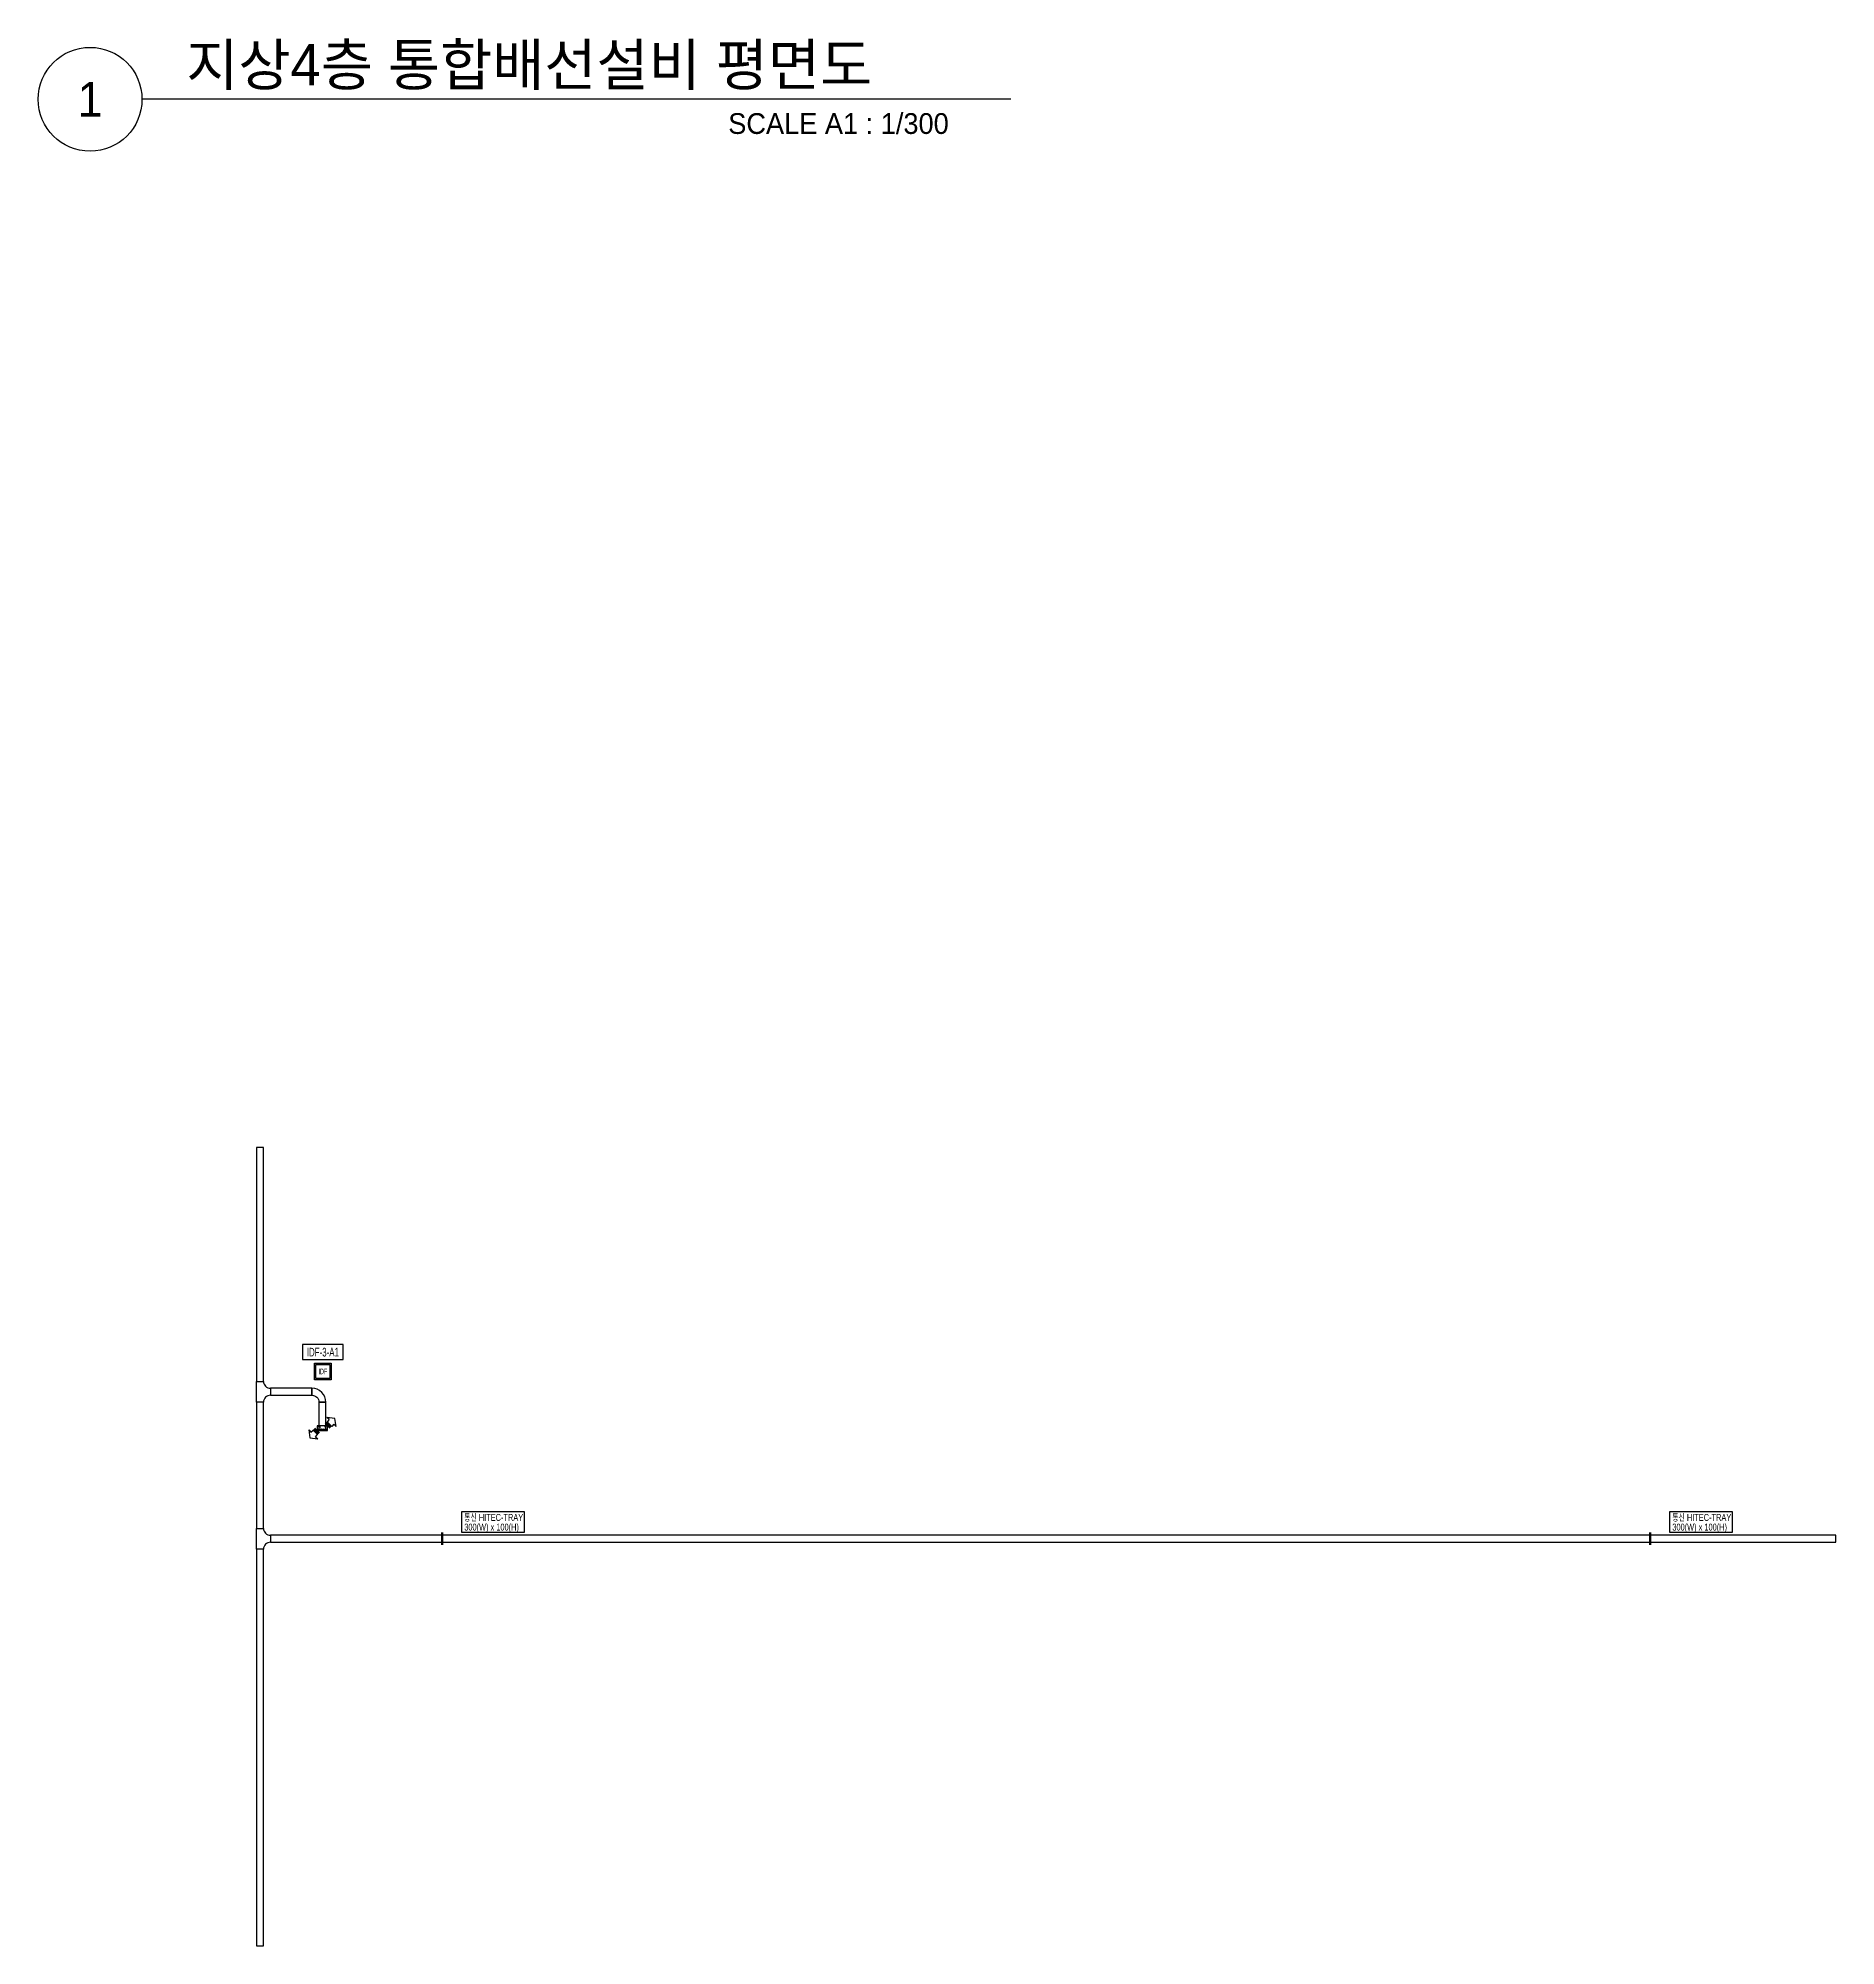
# Model space of a CAD drawing. Header units: millimetres. Extents: x 90978 to 501618, y -355196 to 882030.
# Drawn here: x 90978 to 168878, y 287486 to 370150 of the extents above; entities that cross this region are included whole.
import ezdxf
from ezdxf.enums import TextEntityAlignment as Align

# ---------------------------------------------------------------- set-up
doc = ezdxf.new("R2010")
doc.units = ezdxf.units.MM
doc.header["$LTSCALE"] = 150
doc.set_wipeout_variables(frame=1)
doc.linetypes.add('D1', pattern=[3, 1, -1, 1])
doc.layers.get('0').update_dxf_attribs({"lineweight": 0})
for name, color, linetype in [('------10 Telecommunication Terminal Board', 3, 'Continuous'), ('-----27 Communication Cable Tray', 2, 'Continuous'), ('-----29 Indicator', 1, 'Continuous'), ('-----41 Drawing Title', 2, 'Continuous')]:
    doc.layers.add(name, color=color, linetype=linetype)
doc.styles.add('ELEC', font='')
doc.styles.get('ELEC').set_extended_font_data('Dotum')

msp = doc.modelspace()

# ---------------------------------------------------------------- texts
at = {"layer": '-----41 Drawing Title', "color": 2, "style": 'ELEC'}
msp.add_text('지상4층 통합배선설비 평면도', height=1800, dxfattribs=at).set_placement((97395.29521, 368100))
at = {"layer": '-----41 Drawing Title', "color": 7, "style": 'ELEC'}
msp.add_text('1', height=1500, dxfattribs=at).set_placement((93228.14198, 367500), align=Align.MIDDLE)
at = {"layer": '-----41 Drawing Title', "style": 'ELEC'}
msp.add_text('SCALE A1 : 1/300', height=900, dxfattribs=at).set_placement((130437.22511, 366000), align=Align.RIGHT)

# ---------------------------------------------------------------- blocks, each defined once
blk = doc.blocks.new('G12')
blk.add_lwpolyline([(-300, 600), (300, 600), (300, 0), (-300, 0)], close=True)
at = {"color": 1}
blk.add_lwpolyline([(-250, 550), (250, 550), (250, 50), (-250, 50)], close=True, dxfattribs=at)
at = {"style": 'ELEC', "width": 0.6}
blk.add_text('IDF', height=200, dxfattribs=at).set_placement((0, 300), align=Align.MIDDLE)
blk = doc.blocks.new('O03')
at = {"linetype": 'Continuous'}
for p, q in [((-101, 101), (101, -101)), ((-74, 127), (127, -74)), ((-48, 154), (154, -48)), ((-27, 366), (69, 270)), ((-27, 366), (321, 321)), ((69, 270), (-21, 180)), ((-21, 180), (180, -21)), ((270, 69), (180, -21)), ((270, 69), (366, -27)), ((321, 321), (366, -27))]:
    blk.add_line(p, q, dxfattribs=at)

# ---------------------------------------------------------------- linework, layer by layer
at = {"layer": '-----27 Communication Cable Tray', "elevation": 0}
for points in [[(100444.09324, 322085.0837), (100444.09324, 311946.3775), (100744.09324, 311946.3775), (100744.09324, 322085.0837)], [(102844.09324, 311646.3775), (101044.09324, 311646.3775), (101044.09324, 311346.3775), (102844.09324, 311346.3775)], [(100444.09324, 311046.3775), (100444.09324, 305575.73843), (100744.09324, 305575.73843), (100744.09324, 311046.3775)], [(103144.09324, 311046.3775), (103144.09324, 309816.89299), (103444.09324, 309816.89299), (103444.09324, 311046.3775)], [(101044.09324, 304975.73843), (168877.64875, 304975.73843), (168877.64875, 305275.73843), (101044.09324, 305275.73843)], [(100444.09324, 304675.73843), (100444.09324, 287485.76685), (100744.09324, 287485.76685), (100744.09324, 304675.73843)]]:
    msp.add_lwpolyline(points, close=True, dxfattribs=at)
for points in [[(100744.09324, 311046.3775), (100444.09324, 311046.3775), (100444.09324, 311046.3775), (100444.09324, 311946.3775), (100744.09324, 311946.3775, 0.4142135624), (101044.09324, 311646.3775), (101044.09324, 311346.3775), (101044.09324, 311346.3775, 0.4142135624)], [(102844.09324, 311346.3775), (102844.09324, 311346.3775, -0.4142135624), (103144.09324, 311046.3775), (103144.09324, 311046.3775), (103444.09324, 311046.3775, 0.4142135624), (102844.09324, 311646.3775)], [(100744.09324, 304675.73843), (100444.09324, 304675.73843), (100444.09324, 304675.73843), (100444.09324, 305575.73843), (100744.09324, 305575.73843, 0.4142135624), (101044.09324, 305275.73843), (101044.09324, 304975.73843), (101044.09324, 304975.73843, 0.4142135624)]]:
    msp.add_lwpolyline(points, format="xyb", close=True, dxfattribs=at)
at = {"layer": '-----27 Communication Cable Tray', "color": 1}
msp.add_lwpolyline([(103069.09579, 310016.88914), (103069.09579, 309816.88914), (103519.09579, 309816.88914), (103519.09579, 310016.88914), (103069.09579, 310016.88914)], dxfattribs=at)
at = {"layer": '-----27 Communication Cable Tray', "color": 1, "linetype": 'D1'}
for points in [[(103069.09579, 310016.88914), (103519.09579, 309816.88914)], [(103519.09579, 310016.88914), (103069.09579, 309816.88914)]]:
    msp.add_lwpolyline(points, dxfattribs=at)
at = {"layer": '-----27 Communication Cable Tray'}
for points in [[(103119.09579, 309866.88914), (103119.09579, 309816.88914), (103469.09579, 309816.88914), (103469.09579, 309866.88914), (103119.09579, 309866.88914)], [(103194.09579, 309966.88914), (103144.09579, 309966.88914), (103144.09579, 309866.88914), (103444.09579, 309866.88914), (103444.09579, 309966.88914), (103394.09579, 309966.88914)]]:
    msp.add_lwpolyline(points, dxfattribs=at)
at = {"layer": '-----41 Drawing Title', "color": 7}
msp.add_line((133121.85802, 367500), (95478.14198, 367500), dxfattribs=at)
msp.add_circle((93228.14198, 367500), 2250, dxfattribs=at)

# ---------------------------------------------------------------- block references
at = {"layer": '------10 Telecommunication Terminal Board', "xscale": 1.2, "yscale": 1.2, "zscale": 1.2}
msp.add_blockref('G12', (103315.55872, 312016.89042), dxfattribs=at)
at = {"layer": '-----27 Communication Cable Tray', "xscale": -1}
for p, rotation in [((103519.09324, 310016.89299, 0), 270), ((103069.09324, 309816.89299, 0), 90)]:
    msp.add_blockref('O03', p, dxfattribs=dict(at, rotation=rotation))

msp.set_redraw_order([(e.dxf.handle, doc.entitydb.next_handle()) for e in msp.query("TEXT MTEXT ATTDEF DIMENSION ARC_DIMENSION")])  # texts and dimensions are drawn at this point

# ---------------------------------------------------------------- next in the draw order: wipeouts: each hides what was drawn before it
at = {"color": 1}
for points in [[(102435.59943, 312886.89042), (104195.51802, 312886.89042), (104195.51802, 313536.89042), (102435.59943, 313536.89042)], [(109322.63229, 305405.52297), (112052.55087, 305405.52297), (112052.55087, 306285.52297), (109322.63229, 306285.52297)], [(161672.63229, 305405.52297), (164402.55087, 305405.52297), (164402.55087, 306285.52297), (161672.63229, 306285.52297)]]:
    msp.add_wipeout(points, dxfattribs=at)

# ---------------------------------------------------------------- next in the draw order: linework, layer by layer
at = {"layer": '------10 Telecommunication Terminal Board', "color": 1}
msp.add_lwpolyline([(102435.59943, 312886.89042), (104195.51802, 312886.89042), (104195.51802, 313536.89042), (102435.59943, 313536.89042)], close=True, dxfattribs=at)
at = {"layer": '------10 Telecommunication Terminal Board', "color": 1, "elevation": 0}
for points in [[(109322.63229, 305405.52297), (112052.55087, 305405.52297), (112052.55087, 306285.52297), (109322.63229, 306285.52297)], [(161672.63229, 305405.52297), (164402.55087, 305405.52297), (164402.55087, 306285.52297), (161672.63229, 306285.52297)]]:
    msp.add_lwpolyline(points, close=True, dxfattribs=at)
at = {"layer": '-----29 Indicator'}
for points in [[(109322.63229, 305960.52297, 0, 0, 0), (108484.58428, 305959.99936, 0, 0, 0), (108484.58428, 305410.19616, 100, 100, 0), (108484.58428, 304849.2833, 100, 100, 0)], [(161672.63229, 305960.52297, 0, 0, 0), (160834.58428, 305959.99936, 0, 0, 0), (160834.58428, 305410.19616, 100, 100, 0), (160834.58428, 304849.2833, 100, 100, 0)]]:
    msp.add_lwpolyline(points, format="xyseb", dxfattribs=at)

# ---------------------------------------------------------------- next in the draw order: texts
at = {"layer": '------10 Telecommunication Terminal Board', "style": 'ELEC', "width": 0.7}
msp.add_text('IDF-3-A1', height=375, dxfattribs=at).set_placement((103315.55872, 313211.89042), align=Align.MIDDLE_CENTER)
for s, p in [('통신 HITEC-TRAY', (109442.59158, 306050.52297)), ('통신 HITEC-TRAY', (161792.59158, 306050.52297)), ('300(W) x 100(H)', (109442.59158, 305630.52297)), ('300(W) x 100(H)', (161792.59158, 305630.52297))]:
    msp.add_text(s, height=300, dxfattribs=at).set_placement(p, align=Align.MIDDLE_LEFT)

doc.saveas('drawing.dxf')
